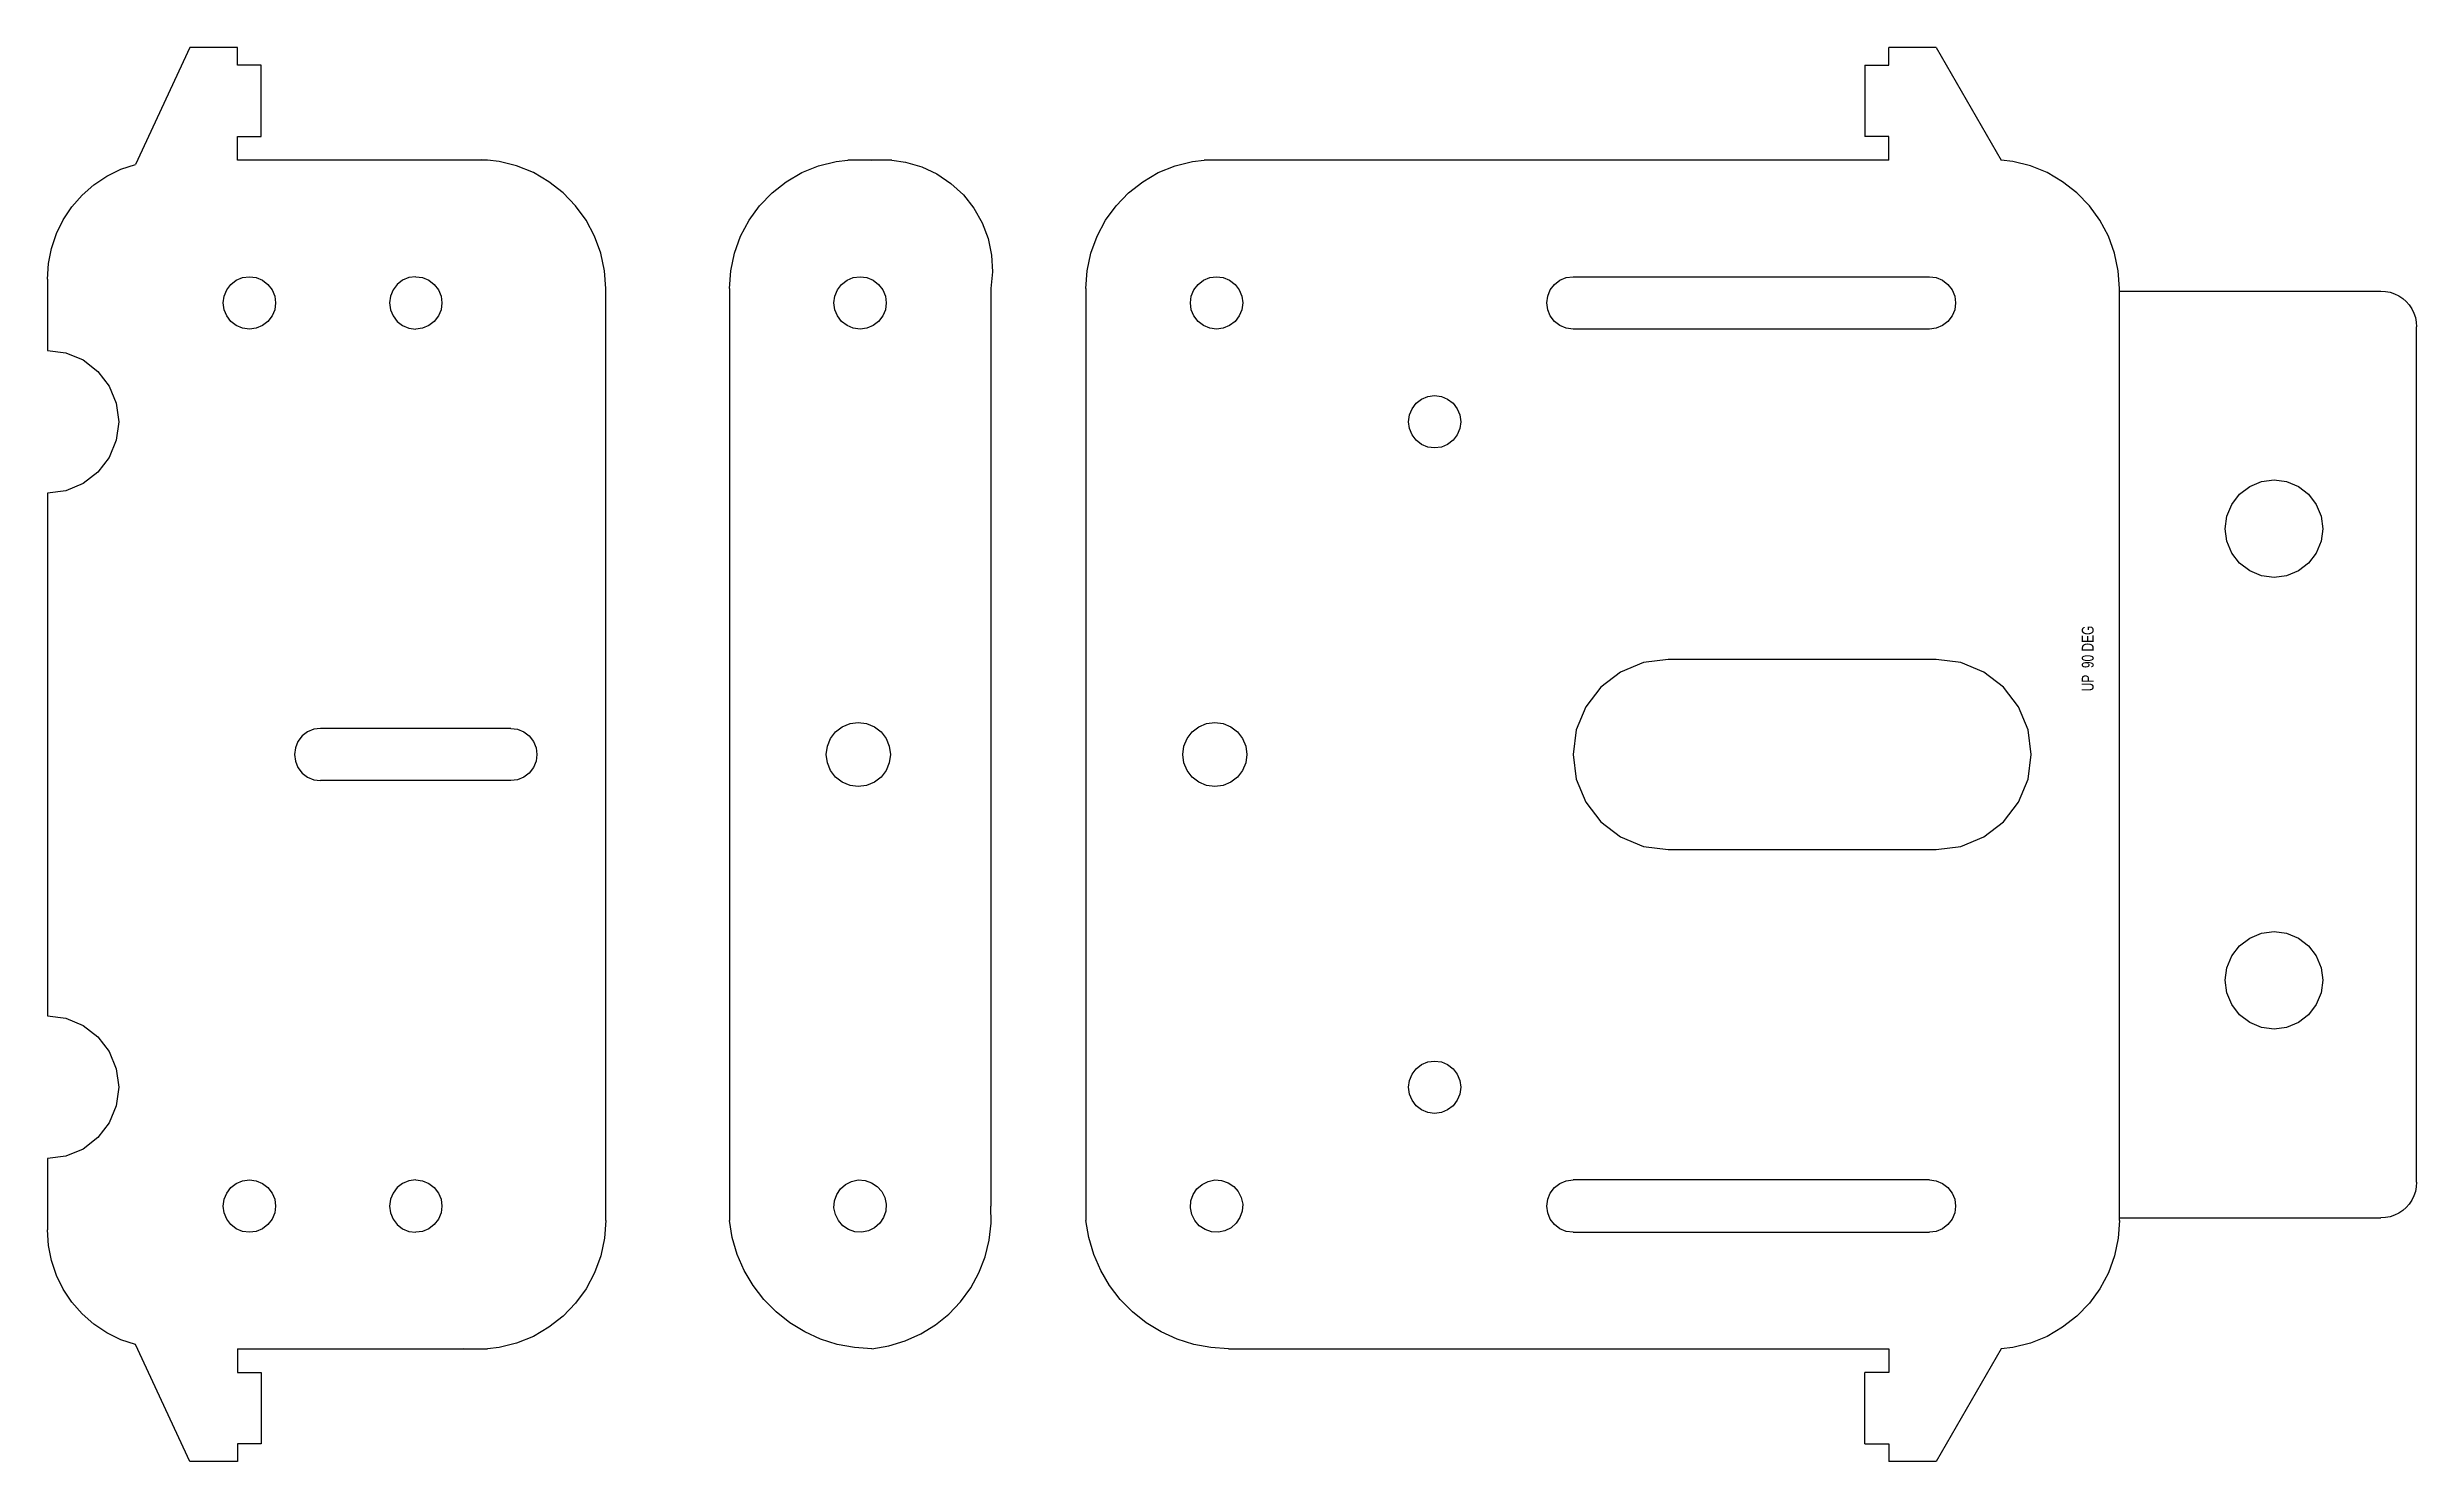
# Model space of a CAD drawing. Header units: millimetres. Extents: x -25 to 175, y 11 to 1197.
# Drawn here: x -24.5 to 174.9, y 1077.7 to 1196.7 of the extents above; entities that cross this region are included whole.
import ezdxf

# ---------------------------------------------------------------- set-up
doc = ezdxf.new("R2010")
doc.units = ezdxf.units.MM
doc.layers.add('LinearY', color=7, linetype='ByLayer')
doc.styles.get("Standard").update_dxf_attribs({"font": 'txt', "width": 0.75})

msp = doc.modelspace()

# ---------------------------------------------------------------- texts
at = {"layer": 'LinearY', "insert": (146.72, 1142.52), "char_height": 1, "width": 100, "attachment_point": 1, "rotation": 90}
msp.add_mtext('UP\\~\\~90\\~DEG', dxfattribs=at)

# ---------------------------------------------------------------- linework, layer by layer
at = {"layer": 'LinearY'}
for p, q in [((-12.5, 1196.7), (-17.09, 1186.86)), ((-8.5, 1196.7), (-12.5, 1196.7)), ((-8.5, 1195.2), (-8.5, 1196.7)), ((134.47, 1196.7), (130.47, 1196.7)), ((130.47, 1195.2), (130.47, 1196.7)), ((134.47, 1196.7), (139.93, 1187.2)), ((-6.5, 1195.2), (-8.5, 1195.2)), ((-6.5, 1189.2), (-6.5, 1195.2)), ((128.47, 1195.2), (130.47, 1195.2)), ((128.47, 1195.2), (128.47, 1189.2)), ((-8.5, 1187.2), (-8.5, 1189.2)), ((-8.5, 1189.2), (-6.5, 1189.2)), ((130.47, 1189.2), (128.47, 1189.2)), ((130.47, 1187.2), (130.47, 1189.2)), ((-19.5, 1185.86), (-18.33, 1186.44)), ((-18.33, 1186.44), (-17.09, 1186.86)), ((10.5, 1187.2), (-8.5, 1187.2)), ((12.01, 1187.25), (10.5, 1187.2)), ((12.53, 1187.2), (10.5, 1187.2)), ((12.53, 1187.2), (12.01, 1187.25)), ((13.52, 1187.1), (12.53, 1187.2)), ((14.99, 1186.73), (13.52, 1187.1)), ((16.4, 1186.16), (14.99, 1186.73)), ((39, 1186.16), (40.41, 1186.73)), ((40.41, 1186.73), (41.88, 1187.1)), ((41.88, 1187.1), (42.87, 1187.2)), ((42.87, 1187.2), (43.39, 1187.25)), ((44.9, 1187.2), (42.87, 1187.2)), ((43.39, 1187.25), (44.9, 1187.2)), ((44.9, 1187.2), (46.32, 1187.23)), ((46.58, 1187.2), (44.9, 1187.2)), ((46.32, 1187.23), (46.58, 1187.2)), ((46.58, 1187.2), (47.73, 1187.05)), ((47.73, 1187.05), (49.09, 1186.65)), ((49.09, 1186.65), (50.37, 1186.05)), ((69, 1186.16), (70.41, 1186.73)), ((70.41, 1186.73), (71.88, 1187.1)), ((71.88, 1187.1), (72.87, 1187.2)), ((74.9, 1187.2), (72.87, 1187.2)), ((130.47, 1187.2), (74.9, 1187.2)), ((140.92, 1187.1), (139.93, 1187.2)), ((142.39, 1186.73), (140.92, 1187.1)), ((143.8, 1186.16), (142.39, 1186.73)), ((-21.57, 1184.27), (-20.59, 1185.13)), ((-20.59, 1185.13), (-19.5, 1185.86)), ((17.71, 1185.4), (16.4, 1186.16)), ((18.9, 1184.47), (17.71, 1185.4)), ((19.96, 1183.38), (18.9, 1184.47)), ((35.44, 1183.38), (36.5, 1184.47)), ((36.5, 1184.47), (37.69, 1185.4)), ((37.69, 1185.4), (39, 1186.16)), ((50.37, 1186.05), (51.55, 1185.26)), ((51.55, 1185.26), (52.59, 1184.29)), ((65.44, 1183.38), (66.5, 1184.47)), ((66.5, 1184.47), (67.69, 1185.4)), ((67.69, 1185.4), (69, 1186.16)), ((145.11, 1185.4), (143.8, 1186.16)), ((146.3, 1184.47), (145.11, 1185.4)), ((147.36, 1183.38), (146.3, 1184.47)), ((-23.16, 1182.2), (-22.43, 1183.29)), ((-22.43, 1183.29), (-21.57, 1184.27)), ((20.85, 1182.16), (19.96, 1183.38)), ((34.55, 1182.16), (35.44, 1183.38)), ((52.59, 1184.29), (53.47, 1183.18)), ((53.47, 1183.18), (54.17, 1181.95)), ((64.55, 1182.16), (65.44, 1183.38)), ((148.25, 1182.16), (147.36, 1183.38)), ((-24.16, 1179.79), (-23.74, 1181.03)), ((-23.74, 1181.03), (-23.16, 1182.2)), ((21.56, 1180.82), (20.85, 1182.16)), ((22.08, 1179.39), (21.56, 1180.82)), ((33.32, 1179.39), (33.84, 1180.82)), ((33.84, 1180.82), (34.55, 1182.16)), ((54.17, 1181.95), (54.68, 1180.62)), ((54.68, 1180.62), (54.97, 1179.23)), ((63.32, 1179.39), (63.84, 1180.82)), ((63.84, 1180.82), (64.55, 1182.16)), ((148.96, 1180.82), (148.25, 1182.16)), ((149.48, 1179.39), (148.96, 1180.82)), ((-24.5, 1177.2), (-24.41, 1178.51)), ((-24.41, 1178.51), (-24.16, 1179.79)), ((22.39, 1177.91), (22.08, 1179.39)), ((33.01, 1177.91), (33.32, 1179.39)), ((54.97, 1179.23), (55.04, 1177.81)), ((63.01, 1177.91), (63.32, 1179.39)), ((149.79, 1177.91), (149.48, 1179.39)), ((-24.5, 1177.2), (-24.5, 1171.2)), ((-9.41, 1176.3), (-9.06, 1176.76)), ((-9.06, 1176.76), (-8.6, 1177.11)), ((-8.6, 1177.11), (-8.07, 1177.33)), ((-8.07, 1177.33), (-7.5, 1177.4)), ((-7.5, 1177.4), (-6.93, 1177.33)), ((-6.93, 1177.33), (-6.4, 1177.11)), ((-6.4, 1177.11), (-5.94, 1176.76)), ((-5.94, 1176.76), (-5.59, 1176.3)), ((4.94, 1176.76), (4.6, 1176.3)), ((5.4, 1177.11), (4.94, 1176.76)), ((5.93, 1177.33), (5.4, 1177.11)), ((6.5, 1177.4), (5.93, 1177.33)), ((6.5, 1177.4), (7.07, 1177.33)), ((7.07, 1177.33), (7.6, 1177.11)), ((7.6, 1177.11), (8.06, 1176.76)), ((8.06, 1176.76), (8.41, 1176.3)), ((22.5, 1176.4), (22.39, 1177.91)), ((32.9, 1176.4), (33.01, 1177.91)), ((41.99, 1176.3), (42.34, 1176.76)), ((42.34, 1176.76), (42.8, 1177.11)), ((42.8, 1177.11), (43.33, 1177.33)), ((43.33, 1177.33), (43.9, 1177.4)), ((43.9, 1177.4), (44.47, 1177.33)), ((44.47, 1177.33), (45, 1177.11)), ((45, 1177.11), (45.46, 1176.76)), ((45.46, 1176.76), (45.81, 1176.3)), ((55.04, 1177.81), (54.9, 1176.4)), ((62.9, 1176.4), (63.01, 1177.91)), ((71.99, 1176.3), (72.34, 1176.76)), ((72.34, 1176.76), (72.8, 1177.11)), ((72.8, 1177.11), (73.33, 1177.33)), ((73.33, 1177.33), (73.9, 1177.4)), ((73.9, 1177.4), (74.47, 1177.33)), ((74.47, 1177.33), (75, 1177.11)), ((75, 1177.11), (75.46, 1176.76)), ((75.46, 1176.76), (75.81, 1176.3)), ((101.99, 1176.3), (102.34, 1176.76)), ((102.34, 1176.76), (102.8, 1177.11)), ((102.8, 1177.11), (103.33, 1177.33)), ((103.33, 1177.33), (103.9, 1177.4)), ((103.9, 1177.4), (133.9, 1177.4)), ((133.9, 1177.4), (134.47, 1177.33)), ((134.47, 1177.33), (135, 1177.11)), ((135, 1177.11), (135.46, 1176.76)), ((135.46, 1176.76), (135.81, 1176.3)), ((149.9, 1176.4), (149.79, 1177.91)), ((-9.7, 1175.2), (-9.63, 1175.77)), ((-9.63, 1174.63), (-9.7, 1175.2)), ((-9.63, 1175.77), (-9.41, 1176.3)), ((-9.41, 1174.1), (-9.63, 1174.63)), ((-5.59, 1176.3), (-5.37, 1175.77)), ((-5.37, 1174.63), (-5.59, 1174.1)), ((-5.37, 1175.77), (-5.3, 1175.2)), ((-5.3, 1175.2), (-5.37, 1174.63)), ((4.38, 1175.77), (4.3, 1175.2)), ((4.3, 1175.2), (4.38, 1174.63)), ((4.6, 1176.3), (4.38, 1175.77)), ((4.38, 1174.63), (4.59, 1174.1)), ((8.41, 1176.3), (8.63, 1175.77)), ((8.63, 1174.63), (8.41, 1174.1)), ((8.63, 1175.77), (8.7, 1175.2)), ((8.7, 1175.2), (8.63, 1174.63)), ((22.5, 1098), (22.5, 1176.4)), ((32.9, 1176.4), (32.9, 1098)), ((41.7, 1175.2), (41.77, 1175.77)), ((41.77, 1174.63), (41.7, 1175.2)), ((41.77, 1175.77), (41.99, 1176.3)), ((41.99, 1174.1), (41.77, 1174.63)), ((45.81, 1176.3), (46.03, 1175.77)), ((46.03, 1174.63), (45.81, 1174.1)), ((46.03, 1175.77), (46.1, 1175.2)), ((46.1, 1175.2), (46.03, 1174.63)), ((54.9, 1176.4), (54.9, 1099.2)), ((62.9, 1176.4), (62.9, 1098)), ((71.7, 1175.2), (71.77, 1175.77)), ((71.77, 1174.63), (71.7, 1175.2)), ((71.77, 1175.77), (71.99, 1176.3)), ((71.99, 1174.1), (71.77, 1174.63)), ((75.81, 1176.3), (76.03, 1175.77)), ((76.03, 1174.63), (75.81, 1174.1)), ((76.03, 1175.77), (76.1, 1175.2)), ((76.1, 1175.2), (76.03, 1174.63)), ((101.7, 1175.2), (101.77, 1175.77)), ((101.77, 1174.63), (101.7, 1175.2)), ((101.77, 1175.77), (101.99, 1176.3)), ((101.99, 1174.1), (101.77, 1174.63)), ((135.81, 1176.3), (136.03, 1175.77)), ((136.03, 1174.63), (135.81, 1174.1)), ((136.03, 1175.77), (136.1, 1175.2)), ((136.1, 1175.2), (136.03, 1174.63)), ((149.9, 1176.2), (149.9, 1176.4)), ((149.9, 1176.2), (171.9, 1176.2)), ((171.9, 1176.2), (172.29, 1176.17)), ((172.29, 1176.17), (172.68, 1176.1)), ((172.68, 1176.1), (173.05, 1175.97)), ((173.05, 1175.97), (173.4, 1175.8)), ((173.4, 1175.8), (173.73, 1175.58)), ((173.73, 1175.58), (174.02, 1175.32)), ((174.02, 1175.32), (174.28, 1175.03)), ((174.28, 1175.03), (174.5, 1174.7)), ((174.5, 1174.7), (174.67, 1174.35)), ((-9.06, 1173.64), (-9.41, 1174.1)), ((-8.6, 1173.29), (-9.06, 1173.64)), ((-8.07, 1173.08), (-8.6, 1173.29)), ((-7.5, 1173), (-8.07, 1173.08)), ((-6.93, 1173.08), (-7.5, 1173)), ((-6.4, 1173.29), (-6.93, 1173.08)), ((-5.94, 1173.64), (-6.4, 1173.29)), ((-5.59, 1174.1), (-5.94, 1173.64)), ((4.59, 1174.1), (4.94, 1173.64)), ((4.94, 1173.64), (5.4, 1173.29)), ((5.4, 1173.29), (5.93, 1173.07)), ((5.93, 1173.07), (6.5, 1173)), ((7.07, 1173.07), (6.5, 1173)), ((7.6, 1173.29), (7.07, 1173.07)), ((8.06, 1173.64), (7.6, 1173.29)), ((8.41, 1174.1), (8.06, 1173.64)), ((42.34, 1173.64), (41.99, 1174.1)), ((42.8, 1173.29), (42.34, 1173.64)), ((43.33, 1173.07), (42.8, 1173.29)), ((43.9, 1173), (43.33, 1173.07)), ((44.47, 1173.07), (43.9, 1173)), ((45, 1173.29), (44.47, 1173.07)), ((45.46, 1173.64), (45, 1173.29)), ((45.81, 1174.1), (45.46, 1173.64)), ((72.34, 1173.64), (71.99, 1174.1)), ((72.8, 1173.29), (72.34, 1173.64)), ((73.33, 1173.07), (72.8, 1173.29)), ((73.9, 1173), (73.33, 1173.07)), ((74.47, 1173.07), (73.9, 1173)), ((75, 1173.29), (74.47, 1173.07)), ((75.46, 1173.64), (75, 1173.29)), ((75.81, 1174.1), (75.46, 1173.64)), ((102.34, 1173.64), (101.99, 1174.1)), ((102.8, 1173.29), (102.34, 1173.64)), ((103.33, 1173.07), (102.8, 1173.29)), ((103.9, 1173), (103.33, 1173.07)), ((133.9, 1173), (103.9, 1173)), ((134.47, 1173.07), (133.9, 1173)), ((135, 1173.29), (134.47, 1173.07)), ((135.46, 1173.64), (135, 1173.29)), ((135.81, 1174.1), (135.46, 1173.64)), ((174.67, 1174.35), (174.8, 1173.98)), ((174.8, 1173.98), (174.87, 1173.59)), ((174.87, 1173.59), (174.9, 1173.2)), ((174.9, 1101.2), (174.9, 1173.2)), ((-24.5, 1171.2), (-22.95, 1171)), ((-22.95, 1171), (-21.5, 1170.4)), ((-21.5, 1170.4), (-20.26, 1169.44)), ((-20.26, 1169.44), (-19.3, 1168.2)), ((-19.3, 1168.2), (-18.7, 1166.75)), ((-18.7, 1166.75), (-18.5, 1165.2)), ((90.35, 1166.3), (90.7, 1166.76)), ((90.7, 1166.76), (91.15, 1167.11)), ((91.15, 1167.11), (91.68, 1167.33)), ((91.68, 1167.33), (92.25, 1167.4)), ((92.25, 1167.4), (92.82, 1167.33)), ((92.82, 1167.33), (93.35, 1167.11)), ((93.35, 1167.11), (93.81, 1166.76)), ((93.81, 1166.76), (94.16, 1166.3)), ((-18.5, 1165.2), (-18.7, 1163.65)), ((90.05, 1165.2), (90.13, 1165.77)), ((90.13, 1164.63), (90.05, 1165.2)), ((90.13, 1165.77), (90.35, 1166.3)), ((90.35, 1164.1), (90.13, 1164.63)), ((94.16, 1166.3), (94.38, 1165.77)), ((94.38, 1164.63), (94.16, 1164.1)), ((94.38, 1165.77), (94.45, 1165.2)), ((94.45, 1165.2), (94.38, 1164.63)), ((-18.7, 1163.65), (-19.3, 1162.2)), ((90.7, 1163.64), (90.35, 1164.1)), ((91.15, 1163.29), (90.7, 1163.64)), ((91.68, 1163.07), (91.15, 1163.29)), ((92.25, 1163), (91.68, 1163.07)), ((92.82, 1163.07), (92.25, 1163)), ((93.35, 1163.29), (92.82, 1163.07)), ((93.81, 1163.64), (93.35, 1163.29)), ((94.16, 1164.1), (93.81, 1163.64)), ((-20.26, 1160.96), (-21.5, 1160)), ((-19.3, 1162.2), (-20.26, 1160.96)), ((-22.95, 1159.4), (-24.5, 1159.2)), ((-24.5, 1159.2), (-24.5, 1115.2)), ((-21.5, 1160), (-22.95, 1159.4)), ((159.35, 1158.25), (160, 1159.1)), ((160, 1159.1), (160.85, 1159.75)), ((160.85, 1159.75), (161.84, 1160.16)), ((161.84, 1160.16), (162.9, 1160.3)), ((162.9, 1160.3), (163.96, 1160.16)), ((163.96, 1160.16), (164.95, 1159.75)), ((164.95, 1159.75), (165.8, 1159.1)), ((165.8, 1159.1), (166.45, 1158.25)), ((158.8, 1156.2), (158.94, 1157.26)), ((158.94, 1157.26), (159.35, 1158.25)), ((166.45, 1158.25), (166.86, 1157.26)), ((166.86, 1157.26), (167, 1156.2)), ((158.94, 1155.14), (158.8, 1156.2)), ((159.35, 1154.15), (158.94, 1155.14)), ((166.86, 1155.14), (166.45, 1154.15)), ((167, 1156.2), (166.86, 1155.14)), ((160, 1153.3), (159.35, 1154.15)), ((160.85, 1152.65), (160, 1153.3)), ((161.84, 1152.24), (160.85, 1152.65)), ((164.95, 1152.65), (163.96, 1152.24)), ((165.8, 1153.3), (164.95, 1152.65)), ((166.45, 1154.15), (165.8, 1153.3)), ((162.9, 1152.1), (161.84, 1152.24)), ((163.96, 1152.24), (162.9, 1152.1)), ((109.83, 1144.93), (107.9, 1144.13)), ((111.9, 1145.2), (109.83, 1144.93)), ((134.47, 1145.2), (111.9, 1145.2)), ((136.54, 1144.93), (134.47, 1145.2)), ((138.47, 1144.13), (136.54, 1144.93)), ((106.24, 1142.86), (104.97, 1141.2)), ((107.9, 1144.13), (106.24, 1142.86)), ((140.13, 1142.86), (138.47, 1144.13)), ((141.4, 1141.2), (140.13, 1142.86)), ((104.97, 1141.2), (104.17, 1139.27)), ((142.2, 1139.27), (141.4, 1141.2)), ((-3.06, 1138.76), (-3.41, 1138.3)), ((-2.6, 1139.11), (-3.06, 1138.76)), ((-2.07, 1139.33), (-2.6, 1139.11)), ((-1.5, 1139.4), (-2.07, 1139.33)), ((14.5, 1139.4), (-1.5, 1139.4)), ((14.5, 1139.4), (15.07, 1139.33)), ((15.07, 1139.33), (15.6, 1139.11)), ((15.6, 1139.11), (16.06, 1138.76)), ((16.06, 1138.76), (16.41, 1138.3)), ((41.42, 1138.55), (41.84, 1139.11)), ((41.84, 1139.11), (42.4, 1139.54)), ((42.4, 1139.54), (43.05, 1139.81)), ((43.05, 1139.81), (43.75, 1139.9)), ((43.75, 1139.9), (44.45, 1139.81)), ((44.45, 1139.81), (45.1, 1139.54)), ((45.1, 1139.54), (45.66, 1139.11)), ((45.66, 1139.11), (46.09, 1138.55)), ((71.42, 1138.55), (71.84, 1139.11)), ((71.84, 1139.11), (72.4, 1139.54)), ((72.4, 1139.54), (73.05, 1139.81)), ((73.05, 1139.81), (73.75, 1139.9)), ((73.75, 1139.9), (74.45, 1139.81)), ((74.45, 1139.81), (75.1, 1139.54)), ((75.1, 1139.54), (75.66, 1139.11)), ((75.66, 1139.11), (76.09, 1138.55)), ((104.17, 1139.27), (103.9, 1137.2)), ((142.47, 1137.2), (142.2, 1139.27)), ((-3.62, 1137.77), (-3.7, 1137.2)), ((-3.7, 1137.2), (-3.62, 1136.63)), ((-3.41, 1138.3), (-3.62, 1137.77)), ((-3.62, 1136.63), (-3.41, 1136.1)), ((16.41, 1138.3), (16.63, 1137.77)), ((16.63, 1136.63), (16.41, 1136.1)), ((16.63, 1137.77), (16.7, 1137.2)), ((16.7, 1137.2), (16.63, 1136.63)), ((41.05, 1137.2), (41.15, 1137.9)), ((41.15, 1136.5), (41.05, 1137.2)), ((41.15, 1137.9), (41.42, 1138.55)), ((46.09, 1138.55), (46.36, 1137.9)), ((46.36, 1137.9), (46.45, 1137.2)), ((46.45, 1137.2), (46.36, 1136.5)), ((71.05, 1137.2), (71.15, 1137.9)), ((71.15, 1136.5), (71.05, 1137.2)), ((71.15, 1137.9), (71.42, 1138.55)), ((76.09, 1138.55), (76.36, 1137.9)), ((76.36, 1137.9), (76.45, 1137.2)), ((76.45, 1137.2), (76.36, 1136.5)), ((103.9, 1137.2), (104.17, 1135.13)), ((142.2, 1135.13), (142.47, 1137.2)), ((-3.41, 1136.1), (-3.06, 1135.64)), ((-3.06, 1135.64), (-2.6, 1135.29)), ((-2.6, 1135.29), (-2.07, 1135.07)), ((-2.07, 1135.07), (-1.5, 1135)), ((14.5, 1135), (-1.5, 1135)), ((15.07, 1135.07), (14.5, 1135)), ((15.6, 1135.29), (15.07, 1135.07)), ((16.06, 1135.64), (15.6, 1135.29)), ((16.41, 1136.1), (16.06, 1135.64)), ((41.42, 1135.85), (41.15, 1136.5)), ((41.84, 1135.29), (41.42, 1135.85)), ((42.4, 1134.86), (41.84, 1135.29)), ((43.05, 1134.59), (42.4, 1134.86)), ((43.75, 1134.5), (43.05, 1134.59)), ((44.45, 1134.59), (43.75, 1134.5)), ((45.1, 1134.86), (44.45, 1134.59)), ((45.66, 1135.29), (45.1, 1134.86)), ((46.09, 1135.85), (45.66, 1135.29)), ((46.36, 1136.5), (46.09, 1135.85)), ((71.42, 1135.85), (71.15, 1136.5)), ((71.84, 1135.29), (71.42, 1135.85)), ((72.4, 1134.86), (71.84, 1135.29)), ((73.05, 1134.59), (72.4, 1134.86)), ((73.75, 1134.5), (73.05, 1134.59)), ((74.45, 1134.59), (73.75, 1134.5)), ((75.1, 1134.86), (74.45, 1134.59)), ((75.66, 1135.29), (75.1, 1134.86)), ((76.09, 1135.85), (75.66, 1135.29)), ((76.36, 1136.5), (76.09, 1135.85)), ((104.17, 1135.13), (104.97, 1133.2)), ((141.4, 1133.2), (142.2, 1135.13)), ((104.97, 1133.2), (106.24, 1131.54)), ((140.13, 1131.54), (141.4, 1133.2)), ((106.24, 1131.54), (107.9, 1130.27)), ((138.47, 1130.27), (140.13, 1131.54)), ((107.9, 1130.27), (109.83, 1129.47)), ((109.83, 1129.47), (111.9, 1129.2)), ((111.9, 1129.2), (134.47, 1129.2)), ((134.47, 1129.2), (136.54, 1129.47)), ((136.54, 1129.47), (138.47, 1130.27)), ((159.35, 1120.25), (160, 1121.1)), ((160, 1121.1), (160.85, 1121.75)), ((160.85, 1121.75), (161.84, 1122.16)), ((161.84, 1122.16), (162.9, 1122.3)), ((162.9, 1122.3), (163.96, 1122.16)), ((163.96, 1122.16), (164.95, 1121.75)), ((164.95, 1121.75), (165.8, 1121.1)), ((165.8, 1121.1), (166.45, 1120.25)), ((158.8, 1118.2), (158.94, 1119.26)), ((158.94, 1119.26), (159.35, 1120.25)), ((166.45, 1120.25), (166.86, 1119.26)), ((166.86, 1119.26), (167, 1118.2)), ((158.94, 1117.14), (158.8, 1118.2)), ((159.35, 1116.15), (158.94, 1117.14)), ((166.86, 1117.14), (166.45, 1116.15)), ((167, 1118.2), (166.86, 1117.14)), ((-24.5, 1115.2), (-22.95, 1115)), ((-22.95, 1115), (-21.5, 1114.4)), ((160, 1115.3), (159.35, 1116.15)), ((160.85, 1114.65), (160, 1115.3)), ((161.84, 1114.24), (160.85, 1114.65)), ((164.95, 1114.65), (163.96, 1114.24)), ((165.8, 1115.3), (164.95, 1114.65)), ((166.45, 1116.15), (165.8, 1115.3)), ((-21.5, 1114.4), (-20.26, 1113.44)), ((-20.26, 1113.44), (-19.3, 1112.2)), ((162.9, 1114.1), (161.84, 1114.24)), ((163.96, 1114.24), (162.9, 1114.1)), ((-19.3, 1112.2), (-18.7, 1110.75)), ((-18.7, 1110.75), (-18.5, 1109.2)), ((90.35, 1110.3), (90.7, 1110.76)), ((90.7, 1110.76), (91.15, 1111.11)), ((91.15, 1111.11), (91.68, 1111.33)), ((91.68, 1111.33), (92.25, 1111.4)), ((92.25, 1111.4), (92.82, 1111.33)), ((92.82, 1111.33), (93.35, 1111.11)), ((93.35, 1111.11), (93.81, 1110.76)), ((93.81, 1110.76), (94.16, 1110.3)), ((-18.5, 1109.2), (-18.7, 1107.65)), ((90.05, 1109.2), (90.13, 1109.77)), ((90.13, 1108.63), (90.05, 1109.2)), ((90.13, 1109.77), (90.35, 1110.3)), ((94.16, 1110.3), (94.38, 1109.77)), ((94.38, 1109.77), (94.45, 1109.2)), ((94.45, 1109.2), (94.38, 1108.63)), ((-18.7, 1107.65), (-19.3, 1106.2)), ((90.35, 1108.1), (90.13, 1108.63)), ((90.7, 1107.64), (90.35, 1108.1)), ((91.15, 1107.29), (90.7, 1107.64)), ((91.68, 1107.07), (91.15, 1107.29)), ((92.25, 1107), (91.68, 1107.07)), ((92.82, 1107.07), (92.25, 1107)), ((93.35, 1107.29), (92.82, 1107.07)), ((93.81, 1107.64), (93.35, 1107.29)), ((94.16, 1108.1), (93.81, 1107.64)), ((94.38, 1108.63), (94.16, 1108.1)), ((-20.26, 1104.96), (-21.5, 1104)), ((-19.3, 1106.2), (-20.26, 1104.96)), ((-22.95, 1103.4), (-24.5, 1103.2)), ((-24.5, 1103.2), (-24.5, 1097.2)), ((-21.5, 1104), (-22.95, 1103.4)), ((-9.41, 1100.3), (-9.06, 1100.76)), ((-9.06, 1100.76), (-8.6, 1101.11)), ((-8.6, 1101.11), (-8.07, 1101.33)), ((-8.07, 1101.33), (-7.5, 1101.4)), ((-7.5, 1101.4), (-6.93, 1101.33)), ((-6.93, 1101.33), (-6.4, 1101.11)), ((-6.4, 1101.11), (-5.94, 1100.76)), ((-5.94, 1100.76), (-5.59, 1100.3)), ((4.94, 1100.76), (4.59, 1100.3)), ((5.4, 1101.11), (4.94, 1100.76)), ((5.93, 1101.33), (5.4, 1101.11)), ((6.5, 1101.4), (5.93, 1101.33)), ((6.5, 1101.4), (7.07, 1101.33)), ((7.07, 1101.33), (7.6, 1101.11)), ((7.6, 1101.11), (8.06, 1100.76)), ((8.06, 1100.76), (8.41, 1100.3)), ((42.24, 1100.65), (42.68, 1101.03)), ((42.68, 1101.03), (43.19, 1101.28)), ((43.19, 1101.28), (43.75, 1101.4)), ((43.75, 1101.4), (44.33, 1101.36)), ((44.33, 1101.36), (44.87, 1101.17)), ((44.87, 1101.17), (45.35, 1100.86)), ((45.35, 1100.86), (45.73, 1100.42)), ((72.24, 1100.65), (72.68, 1101.03)), ((72.68, 1101.03), (73.19, 1101.28)), ((73.19, 1101.28), (73.75, 1101.4)), ((73.75, 1101.4), (74.33, 1101.36)), ((74.33, 1101.36), (74.87, 1101.17)), ((74.87, 1101.17), (75.35, 1100.86)), ((75.35, 1100.86), (75.73, 1100.42)), ((101.99, 1100.3), (102.34, 1100.76)), ((102.34, 1100.76), (102.8, 1101.11)), ((102.8, 1101.11), (103.33, 1101.33)), ((103.33, 1101.33), (103.9, 1101.4)), ((133.9, 1101.4), (103.9, 1101.4)), ((133.9, 1101.4), (134.47, 1101.33)), ((134.47, 1101.33), (135, 1101.11)), ((135, 1101.11), (135.46, 1100.76)), ((135.46, 1100.76), (135.81, 1100.3)), ((174.87, 1100.81), (174.8, 1100.42)), ((174.9, 1101.2), (174.87, 1100.81)), ((-9.7, 1099.2), (-9.63, 1099.77)), ((-9.63, 1098.63), (-9.7, 1099.2)), ((-9.63, 1099.77), (-9.41, 1100.3)), ((-5.59, 1100.3), (-5.37, 1099.77)), ((-5.37, 1099.77), (-5.3, 1099.2)), ((-5.3, 1099.2), (-5.37, 1098.63)), ((4.38, 1099.77), (4.3, 1099.2)), ((4.3, 1099.2), (4.38, 1098.63)), ((4.59, 1100.3), (4.38, 1099.77)), ((8.41, 1100.3), (8.63, 1099.77)), ((8.63, 1099.77), (8.7, 1099.2)), ((8.7, 1099.2), (8.63, 1098.63)), ((41.7, 1099.05), (41.74, 1099.63)), ((41.82, 1098.49), (41.7, 1099.05)), ((41.74, 1099.63), (41.93, 1100.17)), ((41.93, 1100.17), (42.24, 1100.65)), ((45.73, 1100.42), (45.98, 1099.91)), ((46.06, 1098.77), (45.87, 1098.23)), ((45.98, 1099.91), (46.1, 1099.35)), ((46.1, 1099.35), (46.06, 1098.77)), ((54.93, 1097.76), (54.9, 1099.2)), ((71.7, 1099.05), (71.74, 1099.63)), ((71.82, 1098.49), (71.7, 1099.05)), ((71.74, 1099.63), (71.93, 1100.17)), ((71.93, 1100.17), (72.24, 1100.65)), ((75.73, 1100.42), (75.98, 1099.91)), ((76.06, 1098.77), (75.87, 1098.23)), ((75.98, 1099.91), (76.1, 1099.35)), ((76.1, 1099.35), (76.06, 1098.77)), ((101.7, 1099.2), (101.77, 1099.77)), ((101.77, 1098.63), (101.7, 1099.2)), ((101.77, 1099.77), (101.99, 1100.3)), ((135.81, 1100.3), (136.03, 1099.77)), ((136.03, 1099.77), (136.1, 1099.2)), ((136.1, 1099.2), (136.03, 1098.63)), ((173.73, 1098.82), (173.4, 1098.6)), ((174.02, 1099.08), (173.73, 1098.82)), ((174.28, 1099.37), (174.02, 1099.08)), ((174.5, 1099.7), (174.28, 1099.37)), ((174.67, 1100.05), (174.5, 1099.7)), ((174.8, 1100.42), (174.67, 1100.05)), ((-24.41, 1095.89), (-24.5, 1097.2)), ((-9.41, 1098.1), (-9.63, 1098.63)), ((-9.06, 1097.64), (-9.41, 1098.1)), ((-8.6, 1097.29), (-9.06, 1097.64)), ((-8.07, 1097.07), (-8.6, 1097.29)), ((-7.5, 1097), (-8.07, 1097.07)), ((-6.93, 1097.07), (-7.5, 1097)), ((-6.4, 1097.29), (-6.93, 1097.07)), ((-5.94, 1097.64), (-6.4, 1097.29)), ((-5.59, 1098.1), (-5.94, 1097.64)), ((-5.37, 1098.63), (-5.59, 1098.1)), ((4.38, 1098.63), (4.59, 1098.1)), ((4.59, 1098.1), (4.94, 1097.64)), ((4.94, 1097.64), (5.4, 1097.29)), ((5.4, 1097.29), (5.93, 1097.07)), ((5.93, 1097.07), (6.5, 1097)), ((7.07, 1097.07), (6.5, 1097)), ((7.6, 1097.29), (7.07, 1097.07)), ((8.06, 1097.64), (7.6, 1097.29)), ((8.41, 1098.1), (8.06, 1097.64)), ((8.63, 1098.63), (8.41, 1098.1)), ((22.5, 1098), (22.39, 1096.49)), ((33.14, 1096.55), (32.9, 1098)), ((42.07, 1097.98), (41.82, 1098.49)), ((42.45, 1097.54), (42.07, 1097.98)), ((42.93, 1097.23), (42.45, 1097.54)), ((43.47, 1097.04), (42.93, 1097.23)), ((44.05, 1097), (43.47, 1097.04)), ((44.61, 1097.12), (44.05, 1097)), ((45.12, 1097.37), (44.61, 1097.12)), ((45.56, 1097.75), (45.12, 1097.37)), ((45.87, 1098.23), (45.56, 1097.75)), ((54.77, 1096.33), (54.93, 1097.76)), ((63.14, 1096.55), (62.9, 1098)), ((72.07, 1097.98), (71.82, 1098.49)), ((72.45, 1097.54), (72.07, 1097.98)), ((72.93, 1097.23), (72.45, 1097.54)), ((73.47, 1097.04), (72.93, 1097.23)), ((74.05, 1097), (73.47, 1097.04)), ((74.61, 1097.12), (74.05, 1097)), ((75.12, 1097.37), (74.61, 1097.12)), ((75.56, 1097.75), (75.12, 1097.37)), ((75.87, 1098.23), (75.56, 1097.75)), ((101.99, 1098.1), (101.77, 1098.63)), ((102.34, 1097.64), (101.99, 1098.1)), ((102.8, 1097.29), (102.34, 1097.64)), ((103.33, 1097.07), (102.8, 1097.29)), ((103.9, 1097), (103.33, 1097.07)), ((103.9, 1097), (133.9, 1097)), ((134.47, 1097.07), (133.9, 1097)), ((135, 1097.29), (134.47, 1097.07)), ((135.46, 1097.64), (135, 1097.29)), ((135.81, 1098.1), (135.46, 1097.64)), ((136.03, 1098.63), (135.81, 1098.1)), ((149.9, 1098), (149.79, 1096.49)), ((149.9, 1098), (149.9, 1098.2)), ((149.9, 1098.2), (171.9, 1098.2)), ((172.29, 1098.23), (171.9, 1098.2)), ((172.68, 1098.3), (172.29, 1098.23)), ((173.05, 1098.43), (172.68, 1098.3)), ((173.4, 1098.6), (173.05, 1098.43)), ((-24.16, 1094.61), (-24.41, 1095.89)), ((22.08, 1095.01), (21.56, 1093.58)), ((22.39, 1096.49), (22.08, 1095.01)), ((33.56, 1095.14), (33.14, 1096.55)), ((34.15, 1093.78), (33.56, 1095.14)), ((53.9, 1093.58), (54.42, 1094.93)), ((54.42, 1094.93), (54.77, 1096.33)), ((63.56, 1095.14), (63.14, 1096.55)), ((64.15, 1093.78), (63.56, 1095.14)), ((149.48, 1095.01), (148.96, 1093.58)), ((149.79, 1096.49), (149.48, 1095.01)), ((-23.74, 1093.37), (-24.16, 1094.61)), ((-23.16, 1092.2), (-23.74, 1093.37)), ((21.56, 1093.58), (20.85, 1092.24)), ((34.9, 1092.52), (34.15, 1093.78)), ((53.21, 1092.32), (53.9, 1093.58)), ((64.9, 1092.52), (64.15, 1093.78)), ((148.96, 1093.58), (148.25, 1092.24)), ((-22.43, 1091.11), (-23.16, 1092.2)), ((-21.57, 1090.13), (-22.43, 1091.11)), ((19.96, 1091.02), (18.9, 1089.93)), ((20.85, 1092.24), (19.96, 1091.02)), ((35.8, 1091.35), (34.9, 1092.52)), ((36.83, 1090.3), (35.8, 1091.35)), ((51.37, 1090.11), (52.36, 1091.15)), ((52.36, 1091.15), (53.21, 1092.32)), ((65.8, 1091.35), (64.9, 1092.52)), ((66.83, 1090.3), (65.8, 1091.35)), ((147.36, 1091.02), (146.3, 1089.93)), ((148.25, 1092.24), (147.36, 1091.02)), ((-20.59, 1089.27), (-21.57, 1090.13)), ((-19.5, 1088.54), (-20.59, 1089.27)), ((17.71, 1089), (16.4, 1088.24)), ((18.9, 1089.93), (17.71, 1089)), ((37.98, 1089.38), (36.83, 1090.3)), ((39.24, 1088.61), (37.98, 1089.38)), ((49.02, 1088.44), (50.25, 1089.2)), ((50.25, 1089.2), (51.37, 1090.11)), ((67.98, 1089.38), (66.83, 1090.3)), ((69.24, 1088.61), (67.98, 1089.38)), ((145.11, 1089), (143.8, 1088.24)), ((146.3, 1089.93), (145.11, 1089)), ((-18.33, 1087.96), (-19.5, 1088.54)), ((-17.09, 1087.54), (-18.33, 1087.96)), ((-12.5, 1077.7), (-17.09, 1087.54)), ((-8.5, 1087.2), (-8.5, 1085.2)), ((-8.5, 1087.2), (10.5, 1087.2)), ((10.5, 1087.2), (12.53, 1087.2)), ((12.01, 1087.15), (10.5, 1087.2)), ((12.53, 1087.2), (12.01, 1087.15)), ((13.52, 1087.3), (12.53, 1087.2)), ((14.99, 1087.67), (13.52, 1087.3)), ((16.4, 1088.24), (14.99, 1087.67)), ((40.58, 1088), (39.24, 1088.61)), ((41.98, 1087.56), (40.58, 1088)), ((43.43, 1087.29), (41.98, 1087.56)), ((44.9, 1087.2), (43.43, 1087.29)), ((44.9, 1087.2), (46.32, 1087.43)), ((46.32, 1087.43), (47.7, 1087.85)), ((47.7, 1087.85), (49.02, 1088.44)), ((70.58, 1088), (69.24, 1088.61)), ((71.98, 1087.56), (70.58, 1088)), ((73.43, 1087.29), (71.98, 1087.56)), ((74.9, 1087.2), (73.43, 1087.29)), ((74.9, 1087.2), (130.47, 1087.2)), ((130.47, 1087.2), (130.47, 1085.2)), ((139.93, 1087.2), (134.47, 1077.7)), ((140.92, 1087.3), (139.93, 1087.2)), ((142.39, 1087.67), (140.92, 1087.3)), ((143.8, 1088.24), (142.39, 1087.67)), ((-8.5, 1085.2), (-6.5, 1085.2)), ((-6.5, 1085.2), (-6.5, 1079.2)), ((128.47, 1079.2), (128.47, 1085.2)), ((130.47, 1085.2), (128.47, 1085.2)), ((-8.5, 1079.2), (-8.5, 1077.7)), ((-6.5, 1079.2), (-8.5, 1079.2)), ((128.47, 1079.2), (130.47, 1079.2)), ((130.47, 1079.2), (130.47, 1077.7)), ((-8.5, 1077.7), (-12.5, 1077.7)), ((134.47, 1077.7), (130.47, 1077.7))]:
    msp.add_line(p, q, dxfattribs=at)
at = {"layer": 'LinearY', "color": 2}
msp.add_line((149.9, 1098.2), (149.9, 1176.2), dxfattribs=at)

msp.set_redraw_order([(e.dxf.handle, doc.entitydb.next_handle()) for e in msp.query("TEXT MTEXT ATTDEF DIMENSION ARC_DIMENSION")])  # texts and dimensions are drawn at this point

doc.saveas('drawing.dxf')
